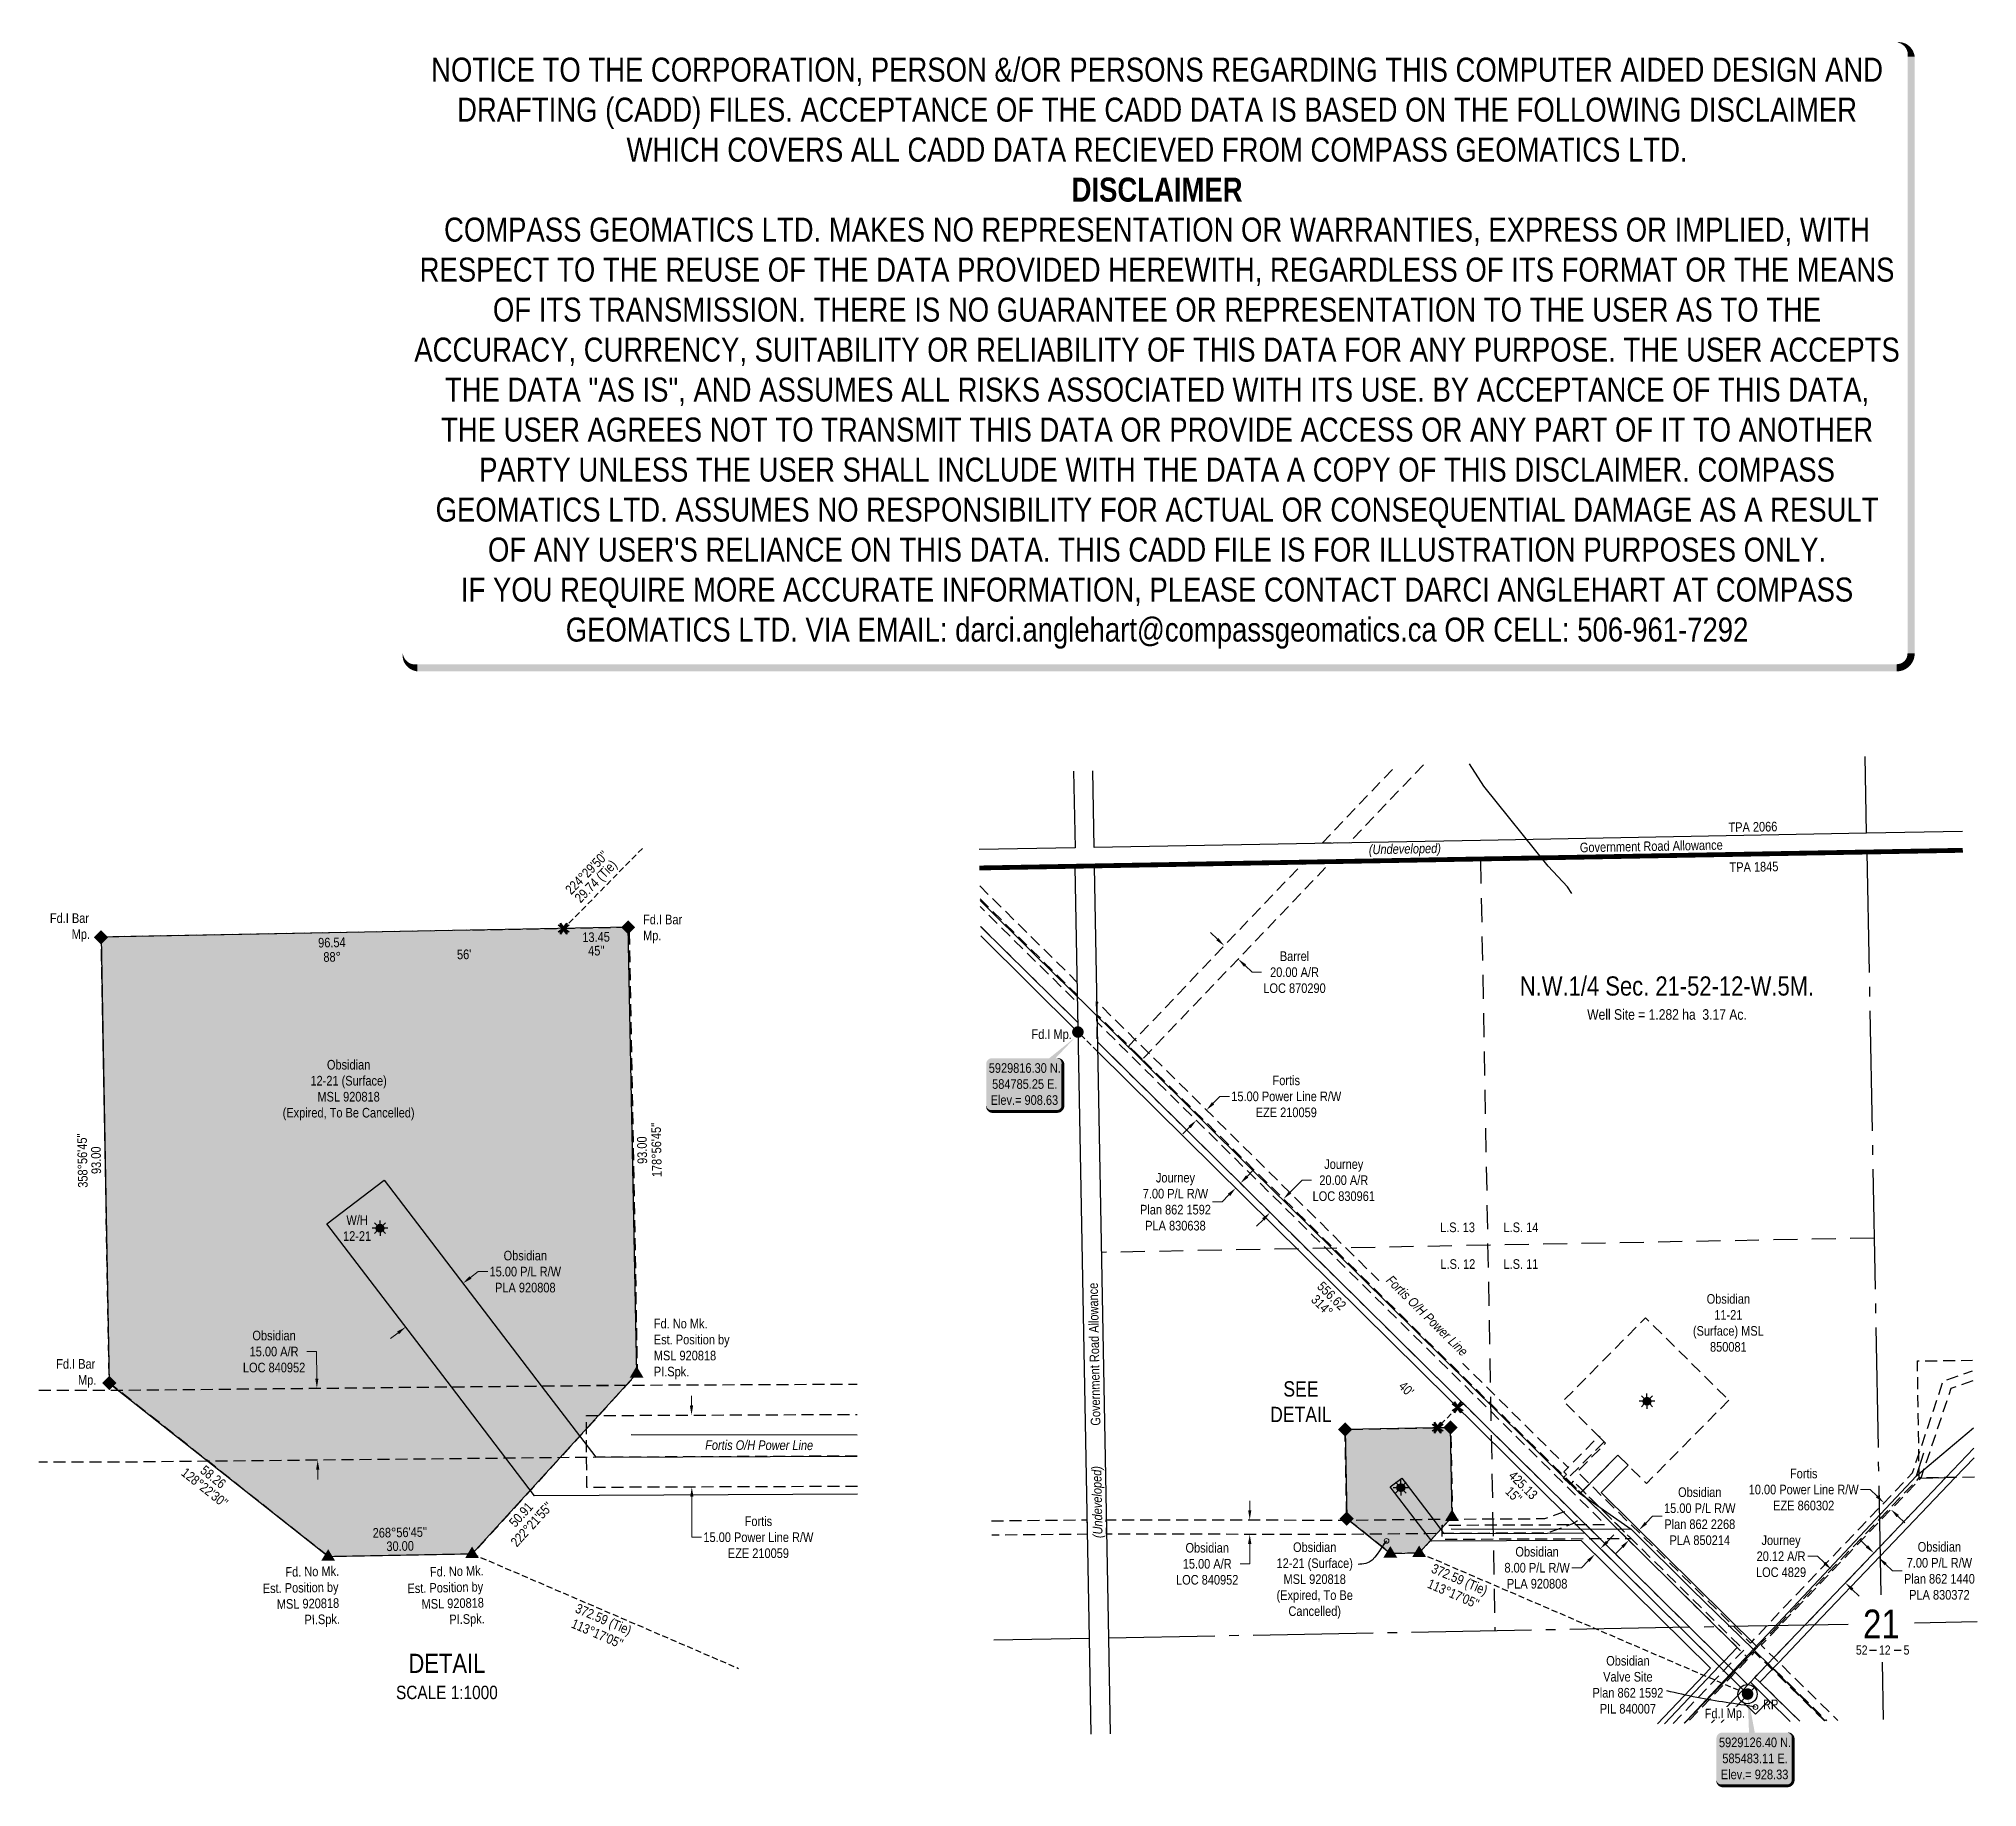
# Model space of a CAD drawing. Extents: x 583702 to 585722, y 5929029 to 5930851.
import ezdxf
from ezdxf.enums import TextEntityAlignment as Align

# ---------------------------------------------------------------- set-up
doc = ezdxf.new("R2010")
doc.units = 0
doc.header["$LTSCALE"] = 5
doc.header["$PDSIZE"] = 0.5
for name, pattern in [('CENTERLINEX3', [5, 2.5, -1, 0.5, -1]), ('foc-ACCESSROAD', [3.75, 2.5, -1.25]), ('foc-FLOWLINE', [3.75, 2.5, -1.25]), ('foc-LSD', [8, 5, -3]), ('foc-QUARTERLINE', [33, 25, -3, 2, -3]), ('foc-TIELINE', [1.875, 1.25, -0.625]), ('foc-TRAV', [1.875, 1.25, -0.625])]:
    doc.linetypes.add(name, pattern=pattern)
doc.layers.get('Defpoints').update_dxf_attribs({"color": 9})
for name, color, linetype in [('10', 1, 'Continuous'), ('35', 37, 'Continuous'), ('9', 3, 'Continuous'), ('AS-POWER', 104, 'foc-POWER'), ('AS-POWER-T', 104, 'Continuous'), ('C-AR', 13, 'foc-ACCESSROAD'), ('C-RW', 13, 'Continuous'), ('C-SYMBOL', 7, 'Continuous'), ('C-WS', 13, 'foc-ACCESSROAD'), ('C-WS-S', 8, 'Continuous'), ('CG-SIGNATURES', 7, 'Continuous'), ('DETAIL-T', 7, 'Continuous'), ('F-AR', 190, 'foc-ACCESSROAD'), ('F-EZE', 190, 'foc-FLOWLINE'), ('F-RW', 190, 'Continuous'), ('L-AREAREQUIRED', 7, 'Continuous'), ('L-BD', 7, 'Continuous'), ('L-MON', 1, 'Continuous'), ('L-ROAD-T', 7, 'Continuous'), ('L-SEC', 7, 'Continuous'), ('L-SECLBL', 7, 'Continuous'), ('L-SECQ', 8, 'foc-QUARTERLINE'), ('L-SECTION-LSD', 7, 'foc-LSD'), ('L-TIE', 7, 'foc-TIELINE'), ('P-PROPOSED', 10, 'Continuous'), ('P-PROPOSED-H', 21, 'Continuous'), ('P-TRAV', 4, 'foc-TRAV'), ('T-CREEK', 160, 'Continuous')]:
    doc.layers.add(name, color=color, linetype=linetype)
doc.layers.add('AS-TRAPPER BOUNDARY', color=7, linetype='CENTERLINEX3', true_color=0xb85c00, transparency=0.6)
doc.layers.add('AS-TRAPPER-T', color=7, linetype='Continuous', true_color=0xc26100)
for name, color, linetype, lineweight in [('C-AR-T', 13, 'Continuous', 9), ('C-RW-T', 13, 'Continuous', 9), ('C-WS-T', 13, 'Continuous', 9), ('F-AR-T', 190, 'Continuous', 9), ('F-EZE-T', 190, 'Continuous', 9), ('F-RW-T', 190, 'Continuous', 9), ('T-TEXT', 48, 'Continuous', 18)]:
    doc.layers.add(name, color=color, linetype=linetype, lineweight=lineweight)
doc.layers.add('DISCLAIMER', color=7, linetype='Continuous', plot=False)
doc.styles.add('100L', font='ARIALN.TTF', dxfattribs={"height": 11})
doc.styles.add('175L', font='ARIALN.TTF', dxfattribs={"height": 20})
doc.styles.add('80', font='ARIALN.TTF', dxfattribs={"height": 10})
doc.styles.add('80CG', font='ARIALN.TTF', dxfattribs={"height": 10})
doc.styles.add('80L', font='ARIALN.TTF', dxfattribs={"height": 10})
doc.styles.add('80LS', font='ARIALNI.TTF', dxfattribs={"height": 10})
doc.styles.add('foc-LtypeFont', font='ARIALN.TTF', dxfattribs={"height": 7.35})
doc.styles.add('SIMPLEX', font='ARIALN.TTF')
doc.linetypes.add('foc-POWER', pattern='A,6,-1,["P",foc-LtypeFont,S=0.2,R=0,X=-0.625,Y=-0.75],-1.24,4', length=12.24)
doc.linetypes.add('foc-TOPO-flowdirection-NOLINE', pattern='A,0,[">",foc-LtypeFont,S=0.3,R=0,X=0,Y=-0.945],-20,[">",foc-LtypeFont,S=0.3,R=0,X=0,Y=-0.945],0', length=20)
doc.dimstyles.new('Compass 5 000', dxfattribs={"dimscale": 5, "dimtxt": 9, "dimasz": 2, "dimexe": 0.2, "dimexo": 0.0625, "dimgap": 0.5, "dimtad": 0, "dimtih": 1, "dimtoh": 1, "dimzin": 0, "dimdsep": 46, "dimtxsty": '80CG', "dimcen": 0.1, "dimse1": 1, "dimse2": 1, "dimclrd": 256, "dimclrt": 256, "dimaunit": 1, "dimadec": 4, "dimazin": 0, "dimtfac": 0.06, "dimtofl": 0, "dimtmove": 0, "dimatfit": 1, "dimfxl": 0.2, "dimtolj": 1, "dimtzin": 0, "dimlwd": -1, "dimarcsym": 0})

msp = doc.modelspace()

# ---------------------------------------------------------------- texts
at = {"layer": 'AS-TRAPPER-T', "style": '80L'}
for s, p in [('TPA 2066', (585463.309, 5930024.598)), ('TPA 1845', (585464.417, 5929982.977))]:
    msp.add_text(s, height=9.9896, rotation=1.030034, dxfattribs=at).set_placement(p)
at = {"layer": 'C-RW-T', "attachment_point": 5, "style": '80CG'}
for s, insert, char_height, width in [('\\A1;W/H\\P12-21', (584034.101, 5929612.04), 9.9955, 27.26358), ('\\A1;Obsidian \\P11-21 (Surface) MSL 850081', (585463.077, 5929513.15), 9.99545, 78.95901)]:
    msp.add_mtext(s, dxfattribs=dict(at, insert=insert, char_height=char_height, width=width))
at = {"layer": 'C-SYMBOL', "color": 3, "style": '175L'}
msp.add_text('N.W.1/4 Sec. 21-52-12-W.5M.', height=19.9909, dxfattribs=at).set_placement((585399.124, 5929848.285), align=Align.BOTTOM_CENTER)
at = {"layer": 'C-WS-T', "char_height": 9.99545, "attachment_point": 5, "style": '80CG'}
for s, insert, width in [('\\A1;Obsidian \\P12-21 (Surface)\\PMSL 920818\\P(Expired, To Be Cancelled)', (584025.265, 5929755.734), 136.87262), ('\\A1;Obsidian \\P12-21 (Surface)\\PMSL 920818\\P(Expired, To Be\\PCancelled)', (585032.023, 5929244.662), 79.15674), ('\\A1;Obsidian \\PValve Site\\PPlan 862 1592\\PPIL 840007', (585358.399, 5929136.044), 73.35447)]:
    msp.add_mtext(s, dxfattribs=dict(at, insert=insert, width=width))
at = {"layer": 'DETAIL-T', "color": 3, "attachment_point": 5, "style": '80CG'}
for s, insert, char_height, width in [('SEE\\PDETAIL', (585017.659, 5929431.113), 15.9928, 63.60732), ('DETAIL\\P{\\H0.7x;SCALE 1:1000}', (584127.688, 5929144.669), 19.99095, 105.45784)]:
    msp.add_mtext(s, dxfattribs=dict(at, insert=insert, char_height=char_height, width=width))
at = {"layer": 'L-AREAREQUIRED', "color": 5, "style": '100L'}
msp.add_text('Well Site = 1.282 ha  3.17 Ac.', height=10.995, dxfattribs=at).set_placement((585399.124, 5929825.795), align=Align.BOTTOM_CENTER)
at = {"layer": 'L-BD', "style": '80L'}
for s, height, rotation, p in [("224°29'50''", 9.99547, 45.5026, (584273.487, 5929982.573)), ('29.74 (Tie)', 9.99547, 45.5026, (584283.646, 5929972.59)), ('96.54', 9.9955, 1.072547, (584007.842, 5929909.638)), ("56'", 9.9955, 1.072547, (584145.693, 5929897.223)), ('13.45', 9.9955, 1.072547, (584283.157, 5929915.292)), ("45''", 9.9955, 1.072547, (584283.423, 5929901.051)), ('88°', 9.9955, 1.072547, (584008.122, 5929894.648)), ("178°56'45''", 9.99547, 91.106032, (584346.061, 5929693.468)), ("358°56'45''", 9.99547, 91.0679, (583747.834, 5929682.406)), ('93.00', 9.9955, 91.106032, (584331.07, 5929693.179)), ('93.00', 9.9955, 91.0679, (583762.075, 5929682.671)), ('314°', 9.9955, 315.328725, (585039.777, 5929531.291)), ('556.62', 9.9955, 315.328725, (585049.791, 5929541.42)), ("40'", 9.9955, 315.328725, (585127.508, 5929444.562)), ("128°22'30''", 9.99547, 321.625016, (583875.302, 5929341.57)), ('58.26', 9.9955, 321.625016, (583884.144, 5929352.736)), ('425.13', 9.9955, 315.328725, (585249.321, 5929344.167)), ("15''", 9.9955, 315.328725, (585239.307, 5929334.038)), ('50.91', 9.9955, 47.635302, (584204.938, 5929313.456)), ("222°21'55''", 9.99547, 47.635302, (584216.016, 5929303.353)), ("268°56'45''", 9.99547, 1.0546, (584078.707, 5929294.911)), ('30.00', 9.9955, 1.0546, (584078.97, 5929280.67)), ('372.59 (Tie)', 9.99547, 336.714712, (585182.506, 5929244.783)), ("113°17'05''", 9.99547, 336.714712, (585176.579, 5929231.011)), ('372.59 (Tie)', 9.99547, 336.714712, (584290.38, 5929203.215)), ("113°17'05''", 9.99547, 336.714712, (584284.453, 5929189.444))]:
    msp.add_text(s, height=height, rotation=rotation, dxfattribs=at).set_placement(p, align=Align.MIDDLE)
at = {"layer": 'L-MON', "char_height": 10, "attachment_point": 1, "style": '80L'}
for s, width, insert in [('\\pi1.0618;Fd.I Bar\\P\\pi23.74256;Mp.', 41.00723, (583712.932, 5929939.992)), ('Fd.I Bar\\PMp.', 41.00723, (584332.111, 5929938.547)), ('\\pi1.0618;Fd.I Mp.', 41.14366, (584735.835, 5929819.047)), ('Fd. No Mk.\\PEst. Position by\\PMSL 920818\\PPI.Spk.', 78.96767, (584343.332, 5929517.504)), ('\\pi1.0618;Fd.I Bar\\P\\pi23.74256;Mp.', 41.00723, (583719.511, 5929475.454))]:
    msp.add_mtext_dynamic_manual_height_columns(s, width=width, gutter_width=50, heights=[0], dxfattribs=dict(at, insert=insert))
for insert, rotation in [((583934.389, 5929258.171), 1.054615), ((584085.023, 5929258.149), 1.360039)]:
    msp.add_mtext_dynamic_manual_height_columns('\\pi24.88854;Fd. No Mk.\\P\\pi1.00723;Est. Position by\\P\\pi15.37285;MSL 920818\\P\\pi43.89263;PI.Spk.', width=78.96767, gutter_width=50, heights=[0], dxfattribs=dict(at, insert=insert, rotation=rotation))
at = {"layer": 'L-ROAD-T', "style": '80L'}
for rotation, p in [(1.063467, (585382.768, 5930009.973)), (91.060156, (584802.382, 5929480.588))]:
    msp.add_text('Government Road Allowance', height=9.99545, rotation=rotation, dxfattribs=at).set_placement(p, align=Align.MIDDLE_CENTER)
at = {"layer": 'T-TEXT', "style": '80LS'}
for rotation, p in [(1.063467, (585125.99, 5930007.207)), (91.060156, (584805.234, 5929326.497))]:
    msp.add_text('(Undeveloped)', height=9.99545, rotation=rotation, dxfattribs=at).set_placement(p, align=Align.MIDDLE_CENTER)

# ---------------------------------------------------------------- blocks, each defined once
blk = doc.blocks.new('L-SECLBL')
at = {"layer": '9', "color": 7}
for p, q in [((-5.1, -27.8), (-12.3, -27.8)), ((20.7, -27.8), (13.5, -27.8))]:
    blk.add_line(p, q, dxfattribs=at)
at = {"layer": '10', "color": 2, "style": 'SIMPLEX'}
blk.add_attdef('SEC', text='', height=30, dxfattribs=at).set_placement((0, 0), align=Align.MIDDLE)
at = {"layer": '10', "color": 5, "style": '80L'}
blk.add_attdef('TWP', text='', height=9.5, dxfattribs=at).set_placement((-14.4, -27.4), align=Align.MIDDLE_RIGHT)
blk.add_attdef('RGE', text='', height=9.5, dxfattribs=at).set_placement((3.6, -27.4), align=Align.MIDDLE_CENTER)
blk.add_attdef('MER', text='', height=9.5, dxfattribs=at).set_placement((23.2, -27.4), align=Align.MIDDLE_LEFT)
blk = doc.blocks.new('*D39')
at = {"layer": 'Defpoints', "color": 0, "transparency": 16777216}
for p in [(584949.7, 5929653.7), (585005.4, 5929598.7), (585010.3, 5929603.7)]:
    blk.add_point(p, dxfattribs=at)
at = {"layer": 'F-RW-T', "transparency": 16777216}
for p, q in [((584961.6, 5929665.8), (584968.7, 5929672.9)), ((584935.6, 5929639.5), (584925.6, 5929639.5)), ((584942.7, 5929646.6), (584935.6, 5929639.5))]:
    blk.add_line(p, q, dxfattribs=at)
for points in [[(584960.4, 5929667), (584962.8, 5929664.6), (584954.6, 5929658.7)], [(584941.5, 5929647.8), (584943.9, 5929645.4), (584949.7, 5929653.7)]]:
    blk.add_solid(points, dxfattribs=at)
at = {"layer": 'F-RW-T', "transparency": 16777216, "insert": (584886.9, 5929639.5), "char_height": 10, "attachment_point": 5, "style": '80CG'}
blk.add_mtext('\\A1;Journey\\P7.00 P/L R/W\\PPlan 862 1592\\PPLA 830638', dxfattribs=at)
blk = doc.blocks.new('*D40')
at = {"layer": 'C-RW-T', "transparency": 16777216}
for p, q in [((585377.2, 5929304.6), (585384.2, 5929311.7)), ((585384.2, 5929311.7), (585394.2, 5929311.7)), ((585352.6, 5929279.7), (585345.5, 5929272.6))]:
    blk.add_line(p, q, dxfattribs=at)
for points in [[(585376, 5929305.8), (585378.4, 5929303.5), (585370.1, 5929297.5)], [(585351.4, 5929280.9), (585353.8, 5929278.6), (585359.6, 5929286.8)]]:
    blk.add_solid(points, dxfattribs=at)
at = {"layer": 'Defpoints', "color": 0, "transparency": 16777216}
for p in [(585370.1, 5929297.5), (585389.7, 5929257.1), (585400.3, 5929267.8)]:
    blk.add_point(p, dxfattribs=at)
at = {"layer": 'C-RW-T', "transparency": 16777216, "insert": (585433.3, 5929311.7), "char_height": 10, "attachment_point": 5, "style": '80CG'}
blk.add_mtext('\\A1;Obsidian \\P15.00 P/L R/W\\PPlan 862 2268\\PPLA 850214', dxfattribs=at)
blk = doc.blocks.new('*D41')
at = {"layer": 'C-RW-T', "transparency": 16777216}
for p, q in [((585607.5, 5929280.3), (585600.3, 5929287.2)), ((585627, 5929261.7), (585634.2, 5929254.8)), ((585634.2, 5929254.8), (585644.2, 5929254.8))]:
    blk.add_line(p, q, dxfattribs=at)
for points in [[(585608.6, 5929281.5), (585606.3, 5929279.1), (585614.7, 5929273.4)], [(585628.2, 5929262.9), (585625.9, 5929260.5), (585619.8, 5929268.6)]]:
    blk.add_solid(points, dxfattribs=at)
at = {"layer": 'Defpoints', "color": 0, "transparency": 16777216}
for p in [(585638.7, 5929298.5), (585643.7, 5929293.6), (585619.8, 5929268.6)]:
    blk.add_point(p, dxfattribs=at)
at = {"layer": 'C-RW-T', "transparency": 16777216, "insert": (585683, 5929254.8), "char_height": 10, "attachment_point": 5, "style": '80CG'}
blk.add_mtext('\\A1;Obsidian \\P7.00 P/L R/W\\PPlan 862 1440\\PPLA 830372', dxfattribs=at)
blk = doc.blocks.new('*D42')
at = {"layer": 'Defpoints', "color": 0, "transparency": 16777216}
for p in [(585625.2, 5929325.7), (585626.7, 5929327.2), (585633.9, 5929320.3)]:
    blk.add_point(p, dxfattribs=at)
at = {"layer": 'F-EZE-T', "transparency": 16777216}
for p, q in [((585610.8, 5929339.5), (585600.8, 5929339.5)), ((585618, 5929332.6), (585610.8, 5929339.5)), ((585639.7, 5929311.9), (585646.9, 5929305))]:
    blk.add_line(p, q, dxfattribs=at)
for points in [[(585619.1, 5929333.8), (585616.8, 5929331.4), (585625.2, 5929325.7)], [(585640.8, 5929313.1), (585638.5, 5929310.7), (585632.5, 5929318.8)]]:
    blk.add_solid(points, dxfattribs=at)
at = {"layer": 'F-EZE-T', "transparency": 16777216, "insert": (585541.6, 5929339.5), "char_height": 10, "attachment_point": 5, "style": '80CG'}
blk.add_mtext('\\A1;Fortis\\P10.00 Power Line R/W\\PEZE 860302', dxfattribs=at)
blk = doc.blocks.new('*D43')
at = {"layer": 'Defpoints', "color": 0, "transparency": 16777216}
for p in [(584908.3, 5929724.7), (584918.8, 5929735.4), (584919.2, 5929735)]:
    blk.add_point(p, dxfattribs=at)
at = {"layer": 'F-EZE-T', "transparency": 16777216}
for p, q in [((584926.2, 5929742.1), (584933.3, 5929749.2)), ((584933.3, 5929749.2), (584943.3, 5929749.2)), ((584901.6, 5929717.2), (584894.6, 5929710.1))]:
    blk.add_line(p, q, dxfattribs=at)
for points in [[(584925, 5929743.3), (584927.4, 5929740.9), (584919.2, 5929735)], [(584900.4, 5929718.4), (584902.8, 5929716.1), (584908.7, 5929724.3)]]:
    blk.add_solid(points, dxfattribs=at)
at = {"layer": 'F-EZE-T', "transparency": 16777216, "insert": (585002.4, 5929749.2), "char_height": 10, "attachment_point": 5, "style": '80CG'}
blk.add_mtext('\\A1;Fortis\\P15.00 Power Line R/W\\PEZE 210059', dxfattribs=at)
blk = doc.blocks.new('*D44')
at = {"layer": 'C-AR-T', "transparency": 16777216}
for p, q in [((584964.3, 5929317.9), (584964.3, 5929327.9)), ((584964.3, 5929282.9), (584964.3, 5929262.1)), ((584964.3, 5929262.1), (584954.3, 5929262.1))]:
    blk.add_line(p, q, dxfattribs=at)
for points in [[(584962.7, 5929317.9), (584966, 5929317.9), (584964.3, 5929307.9)], [(584962.6, 5929282.9), (584966, 5929282.9), (584964.3, 5929292.9)]]:
    blk.add_solid(points, dxfattribs=at)
at = {"layer": 'Defpoints', "color": 0, "transparency": 16777216}
for p in [(584983.7, 5929307.8), (584964.3, 5929292.9), (584983.7, 5929292.8)]:
    blk.add_point(p, dxfattribs=at)
at = {"layer": 'C-AR-T', "transparency": 16777216, "insert": (584920, 5929262.1), "char_height": 10, "attachment_point": 5, "style": '80CG'}
blk.add_mtext('\\A1;Obsidian\\P15.00 A/R\\PLOC 840952', dxfattribs=at)
blk = doc.blocks.new('*D45')
at = {"layer": 'C-RW-T', "transparency": 16777216}
for p, q in [((585336.8, 5929285.1), (585343.8, 5929292.2)), ((585310.1, 5929258), (585300.1, 5929258)), ((585317.1, 5929265.1), (585310.1, 5929258))]:
    blk.add_line(p, q, dxfattribs=at)
for points in [[(585335.6, 5929286.2), (585338, 5929283.9), (585329.8, 5929278)], [(585316, 5929266.3), (585318.3, 5929264), (585324.2, 5929272.3)]]:
    blk.add_solid(points, dxfattribs=at)
at = {"layer": 'Defpoints', "color": 0, "transparency": 16777216}
for p in [(585324.2, 5929272.3), (585352.3, 5929255.7), (585346.7, 5929250)]:
    blk.add_point(p, dxfattribs=at)
at = {"layer": 'C-RW-T', "transparency": 16777216, "insert": (585263.8, 5929258), "char_height": 10, "attachment_point": 5, "style": '80CG'}
blk.add_mtext('\\A1;Obsidian \\P8.00 P/L R/W\\PPLA 920808', dxfattribs=at)
blk = doc.blocks.new('*D46')
at = {"layer": 'Defpoints', "color": 0, "transparency": 16777216}
for p in [(584961.3, 5929680.2), (584947.3, 5929666), (584999.5, 5929642.4)]:
    blk.add_point(p, dxfattribs=at)
at = {"layer": 'F-AR-T', "transparency": 16777216}
for p, q in [((585006.6, 5929649.5), (585018.8, 5929661.9)), ((585018.8, 5929661.9), (585028.8, 5929661.9)), ((584978.5, 5929621.1), (584971.4, 5929613.9))]:
    blk.add_line(p, q, dxfattribs=at)
for points in [[(585005.4, 5929650.7), (585007.8, 5929648.3), (584999.5, 5929642.4)], [(584977.3, 5929622.2), (584979.7, 5929619.9), (584985.5, 5929628.2)]]:
    blk.add_solid(points, dxfattribs=at)
at = {"layer": 'F-AR-T', "transparency": 16777216, "insert": (585062.3, 5929661.9), "char_height": 10, "attachment_point": 5, "style": '80CG'}
blk.add_mtext('\\A1;Journey\\P20.00 A/R\\PLOC 830961', dxfattribs=at)
blk = doc.blocks.new('*D47')
at = {"layer": 'Defpoints', "color": 0, "transparency": 16777216}
for p in [(584942.2, 5929910.8), (584952.3, 5929892.4), (584956.6, 5929897)]:
    blk.add_point(p, dxfattribs=at)
at = {"layer": 'F-AR-T', "transparency": 16777216}
for p, q in [((584930.6, 5929913.1), (584923.3, 5929920)), ((584959.5, 5929885.5), (584966.7, 5929878.6)), ((584966.7, 5929878.6), (584976.7, 5929878.6))]:
    blk.add_line(p, q, dxfattribs=at)
for points in [[(584931.7, 5929914.3), (584929.4, 5929911.9), (584937.8, 5929906.2)], [(584960.6, 5929886.7), (584958.3, 5929884.3), (584952.3, 5929892.4)]]:
    blk.add_solid(points, dxfattribs=at)
at = {"layer": 'F-AR-T', "transparency": 16777216, "insert": (585011, 5929878.6), "char_height": 10, "attachment_point": 5, "style": '80CG'}
blk.add_mtext('\\A1;Barrel\\P20.00 A/R\\PLOC 870290', dxfattribs=at)
blk = doc.blocks.new('GAS')
h = blk.add_hatch(color=255)
h.dxf.hatch_style = 1
edge = h.paths.add_edge_path()
edge.add_arc((0, 0), 0.9, 0, 360)
for p, q in [((-0.81, 0), (-1.62, 0)), ((-0.57, 0.57), (-1.14, 1.14)), ((0, 0.81), (0, 1.62)), ((0.57, 0.57), (1.14, 1.14)), ((1.62, 0), (0.81, 0)), ((-0.57, -0.57), (-1.14, -1.14)), ((0, -0.81), (0, -1.62)), ((1.14, -1.14), (0.57, -0.57))]:
    blk.add_line(p, q)
blk.add_circle((0, 0), 0.8)
blk = doc.blocks.new('*D48')
at = {"layer": 'Defpoints', "color": 0, "transparency": 16777216}
for p in [(585570.5, 5929256.2), (585573, 5929258.9), (585587.5, 5929245)]:
    blk.add_point(p, dxfattribs=at)
at = {"layer": 'F-AR-T', "transparency": 16777216}
for p, q in [((585556, 5929270), (585546, 5929270)), ((585563.2, 5929263.1), (585556, 5929270)), ((585592.2, 5929235.4), (585599.5, 5929228.5))]:
    blk.add_line(p, q, dxfattribs=at)
for points in [[(585564.4, 5929264.3), (585562.1, 5929261.9), (585570.5, 5929256.2)], [(585593.4, 5929236.6), (585591.1, 5929234.2), (585585, 5929242.3)]]:
    blk.add_solid(points, dxfattribs=at)
at = {"layer": 'F-AR-T', "transparency": 16777216, "insert": (585518, 5929270), "char_height": 10, "attachment_point": 5, "style": '80CG'}
blk.add_mtext('\\A1;Journey\\P20.12 A/R\\PLOC 4829', dxfattribs=at)
blk = doc.blocks.new('fdia')
at = {"color": 255, "const_width": 1}
blk.add_lwpolyline([(-0.5, 0, 1), (0.5, 0, 1)], format="xyb", close=True, dxfattribs=at)
blk = doc.blocks.new('Fdiaa')
blk.add_blockref('fdia', (0, 0))
blk = doc.blocks.new('fdib')
at = {"color": 1, "const_width": 1.6}
blk.add_lwpolyline([(-0.4, 0, 1), (0.4, 0, 1)], format="xyb", close=True, dxfattribs=at)
at = {"color": 1}
blk.add_circle((0, 0), 0.8, dxfattribs=at)
blk = doc.blocks.new('Fdibb')
blk.add_blockref('fdib', (0, 0))
blk = doc.blocks.new('fdicc')
for name in ['Fdibb', 'Fdiaa']:
    blk.add_blockref(name, (0, 0))
blk = doc.blocks.new('FDI')
blk.add_blockref('fdicc', (0, 0))
blk = doc.blocks.new('TRIA')
blk.add_hatch(color=255).paths.add_polyline_path([(-0.04, 1.52), (-1.47, -0.87), (1.39, -0.87)])
blk = doc.blocks.new('TRIAA')
blk.add_blockref('TRIA', (0, 0))
blk = doc.blocks.new('TRIB')
at = {"color": 1}
blk.add_lwpolyline([(-1.12, -0.67), (-0.04, 1.13), (1.04, -0.67)], close=True, dxfattribs=at)
blk = doc.blocks.new('TRIBB')
blk.add_blockref('TRIB', (0, 0))
blk = doc.blocks.new('TRICC')
for name in ['TRIAA', 'TRIBB']:
    blk.add_blockref(name, (0, 0))
blk = doc.blocks.new('plspike')
blk.add_blockref('TRICC', (0, 0))
blk = doc.blocks.new('TEMP')
h = blk.add_hatch(color=255)
h.dxf.hatch_style = 1
h.paths.add_polyline_path([(0, 0.25), (-0.67, 1.15), (-0.67, 0.67), (-1.15, 0.67), (-0.25, 0), (-1.15, -0.67), (-0.67, -0.67), (-0.67, -1.15), (0, -0.25), (0.67, -1.15), (0.67, -0.67), (1.15, -0.67), (0.25, 0), (1.15, 0.67), (0.67, 0.67), (0.67, 1.15)])
h.paths.add_polyline_path([(0.57, 0.85), (0.57, 0.57), (0.85, 0.57), (0.08, 0), (0.85, -0.57), (0.57, -0.57), (0.57, -0.85), (0, -0.08), (-0.57, -0.85), (-0.57, -0.57), (-0.85, -0.57), (-0.08, 0), (-0.85, 0.57), (-0.57, 0.57), (-0.57, 0.85), (0, 0.08)], flags=16)
h = blk.add_hatch(color=1)
h.dxf.hatch_style = 1
h.paths.add_polyline_path([(0, 0.08), (-0.57, 0.85), (-0.57, 0.57), (-0.85, 0.57), (-0.08, 0), (-0.85, -0.57), (-0.57, -0.57), (-0.57, -0.85), (0, -0.08), (0.57, -0.85), (0.57, -0.57), (0.85, -0.57), (0.08, 0), (0.85, 0.57), (0.57, 0.57), (0.57, 0.85)])
at = {"color": 1}
for p, q in [((-0.08, 0), (0.08, 0)), ((0, 0.08), (0, -0.08))]:
    blk.add_line(p, q, dxfattribs=at)
at = {"color": 255, "flags": 128}
blk.add_lwpolyline([(-0.25, 0), (-1.15, 0.67), (-0.67, 0.67), (-0.67, 1.15), (0, 0.25), (0.67, 1.15), (0.67, 0.67), (1.15, 0.67), (0.25, 0), (1.15, -0.67), (0.67, -0.67), (0.67, -1.15), (0, -0.25), (-0.67, -1.15), (-0.67, -0.67), (-1.15, -0.67)], close=True, dxfattribs=at)
at = {"color": 1, "flags": 128}
blk.add_lwpolyline([(-0.08, 0), (-0.85, 0.57), (-0.57, 0.57), (-0.57, 0.85), (0, 0.08), (0.57, 0.85), (0.57, 0.57), (0.85, 0.57), (0.08, 0), (0.85, -0.57), (0.57, -0.57), (0.57, -0.85), (0, -0.08), (-0.57, -0.85), (-0.57, -0.57), (-0.85, -0.57)], close=True, dxfattribs=at)
blk = doc.blocks.new('*D49')
at = {"layer": 'Defpoints', "color": 0, "transparency": 16777216}
for p in [(584454.1, 5929417.4), (584382.9, 5929342.1), (584454.4, 5929342.4)]:
    blk.add_point(p, dxfattribs=at)
at = {"layer": 'F-EZE-T', "transparency": 16777216}
for p, q in [((584382.6, 5929427.1), (584382.6, 5929437.1)), ((584383, 5929332.1), (584383.1, 5929289.8)), ((584383.1, 5929289.8), (584393.1, 5929289.8))]:
    blk.add_line(p, q, dxfattribs=at)
for points in [[(584384.3, 5929427.2), (584380.9, 5929427.1), (584382.6, 5929417.1)], [(584384.6, 5929332.1), (584381.3, 5929332.1), (584382.9, 5929342.1)]]:
    blk.add_solid(points, dxfattribs=at)
at = {"layer": 'F-EZE-T', "transparency": 16777216, "insert": (584452.3, 5929289.8), "char_height": 10, "attachment_point": 5, "style": '80CG'}
blk.add_mtext('\\A1;Fortis\\P15.00 Power Line R/W\\PEZE 210059', dxfattribs=at)
blk = doc.blocks.new('*D50')
at = {"layer": 'C-RW-T', "transparency": 16777216}
for p, q in [((584152.3, 5929560.5), (584160.3, 5929566.6)), ((584160.3, 5929566.6), (584170.3, 5929566.6)), ((584076.8, 5929502.9), (584068.8, 5929496.8))]:
    blk.add_line(p, q, dxfattribs=at)
for points in [[(584151.3, 5929561.9), (584153.3, 5929559.2), (584144.4, 5929554.5)], [(584075.8, 5929504.2), (584077.8, 5929501.5), (584084.7, 5929508.9)]]:
    blk.add_solid(points, dxfattribs=at)
at = {"layer": 'Defpoints', "color": 0, "transparency": 16777216}
for p in [(584144.4, 5929554.5), (584160.8, 5929533), (584101.1, 5929487.5)]:
    blk.add_point(p, dxfattribs=at)
at = {"layer": 'C-RW-T', "transparency": 16777216, "insert": (584209.4, 5929566.6), "char_height": 10, "attachment_point": 5, "style": '80CG'}
blk.add_mtext('\\A1;Obsidian \\P15.00 P/L R/W\\PPLA 920808', dxfattribs=at)
blk = doc.blocks.new('*D51')
at = {"layer": 'C-AR-T', "transparency": 16777216}
for p, q in [((583991.9, 5929483.3), (583981.9, 5929483.3)), ((583992.1, 5929455.2), (583991.9, 5929483.3)), ((583993.1, 5929360.1), (583993.2, 5929350.1))]:
    blk.add_line(p, q, dxfattribs=at)
for points in [[(583993.8, 5929455.2), (583990.5, 5929455.2), (583992.2, 5929445.2)], [(583994.8, 5929360.2), (583991.4, 5929360.1), (583993, 5929370.1)]]:
    blk.add_solid(points, dxfattribs=at)
at = {"layer": 'Defpoints', "color": 0, "transparency": 16777216}
for p in [(583976, 5929445), (583992.2, 5929445.2), (583976.8, 5929370)]:
    blk.add_point(p, dxfattribs=at)
at = {"layer": 'C-AR-T', "transparency": 16777216, "insert": (583947.6, 5929483.3), "char_height": 10, "attachment_point": 5, "style": '80CG'}
blk.add_mtext('\\A1;Obsidian\\P15.00 A/R\\PLOC 840952', dxfattribs=at)
blk = doc.blocks.new('RP')
at = {"layer": '35', "color": 3}
blk.add_circle((0, 0), 10, dxfattribs=at)
at = {"layer": '35', "color": 3, "style": '80'}
blk.add_attdef('RP_001', (-32.4, 5.8), '', height=10, dxfattribs=at)
blk = doc.blocks.new('SMONA')
blk.add_hatch(color=255).paths.add_polyline_path([(0, -1.49), (1.49, 0), (0, 1.49), (-1.49, 0)])
blk = doc.blocks.new('SMONAA')
blk.add_blockref('SMONA', (0, 0))
blk = doc.blocks.new('SMONB')
at = {"color": 1}
blk.add_solid([(0, 1.2), (1.2, 0), (-1.2, 0), (0, -1.2)], dxfattribs=at)
blk = doc.blocks.new('SMONBB')
blk.add_blockref('SMONB', (0, 0))
blk = doc.blocks.new('SMONCC')
for name in ['SMONAA', 'SMONBB']:
    blk.add_blockref(name, (0, 0))
blk = doc.blocks.new('FDIBAR')
blk.add_blockref('SMONCC', (0, 0))
blk = doc.blocks.new('Disclaimer_Legal')
at = {"layer": 'DISCLAIMER', "color": 254, "flags": 128}
blk.add_lwpolyline([(-3613, -1105, 37.5, 37.5, 0), (4096, -1105, 37.5, 37.5, 0.414214), (4171, -1030, 37.5, 37.5, 0), (4171, 2079, 37.5, 0, 0.414214), (4096, 2154, 0, 0, 0), (-3613, 2154, 0, 0, 0.414214), (-3688, 2079, 0, 0, 0), (-3688, -1030, 0, 37.5, 0.414214)], format="xyseb", close=True, dxfattribs=at)
at = {"layer": 'DISCLAIMER', "color": 254, "insert": (242, 534), "char_height": 125, "width": 7717.57, "attachment_point": 5, "style": '80'}
blk.add_mtext('NOTICE TO THE CORPORATION, PERSON &/OR PERSONS REGARDING THIS COMPUTER AIDED DESIGN AND DRAFTING (CADD) FILES. ACCEPTANCE OF THE CADD DATA IS BASED ON THE FOLLOWING DISCLAIMER WHICH COVERS ALL CADD DATA RECIEVED FROM COMPASS GEOMATICS LTD.\\P{\\fArial Narrow|b1|i0|c0|p34;DISCLAIMER}\\PCOMPASS GEOMATICS LTD. MAKES NO REPRESENTATION OR WARRANTIES, EXPRESS OR IMPLIED, WITH RESPECT TO THE REUSE OF THE DATA PROVIDED HEREWITH, REGARDLESS OF ITS FORMAT OR THE MEANS OF ITS TRANSMISSION. THERE IS NO GUARANTEE OR REPRESENTATION TO THE USER AS TO THE ACCURACY, CURRENCY, SUITABILITY OR RELIABILITY OF THIS DATA FOR ANY PURPOSE. THE USER ACCEPTS THE DATA "AS IS", AND ASSUMES ALL RISKS ASSOCIATED WITH ITS USE. BY ACCEPTANCE OF THIS DATA, THE USER AGREES NOT TO TRANSMIT THIS DATA OR PROVIDE ACCESS OR ANY PART OF IT TO ANOTHER PARTY UNLESS THE USER SHALL INCLUDE WITH THE DATA A COPY OF THIS DISCLAIMER. COMPASS GEOMATICS LTD. ASSUMES NO RESPONSIBILITY FOR ACTUAL OR CONSEQUENTIAL DAMAGE AS A RESULT OF ANY USER\'S RELIANCE ON THIS DATA. THIS CADD FILE IS FOR ILLUSTRATION PURPOSES ONLY.\\PIF YOU REQUIRE MORE ACCURATE INFORMATION, PLEASE CONTACT DARCI ANGLEHART AT COMPASS GEOMATICS LTD. VIA EMAIL: darci.anglehart@compassgeomatics.ca OR CELL: 506-961-7292', dxfattribs=at)
blk = doc.blocks.new('*U54')
h = blk.add_hatch(color=254)
edge = h.paths.add_edge_path()
edge.add_line((-34, -28.5), (34, -28.5))
edge.add_arc((34, -22.5), 6, 270, 360)
edge.add_line((40, -22.5), (40, 21))
edge.add_arc((34, 21), 6, 0, 90)
edge.add_line((34, 27), (-34, 27))
edge.add_arc((-34, 21), 6, 90, 180)
edge.add_line((-40, 21), (-40, -22.5))
edge.add_arc((-34, -22.5), 6, 180, 270)
at = {"color": 1, "flags": 128}
blk.add_lwpolyline([(-7.5, 67.1, 0, 10, 0), (0, 0, 5, 5, 0)], format="xyseb", dxfattribs=at)
blk.add_lwpolyline([(-34, -28.5, 3, 3, 0), (34, -28.5, 3, 3, 0.414214), (40, -22.5, 3, 3, 0), (40, 21, 3, 0, 0.414214), (34, 27, 0, 0, 0), (-34, 27, 0, 0, 0.414214), (-40, 21, 0, 0, 0), (-40, -22.5, 0, 3, 0.414214)], format="xyseb", close=True, dxfattribs=at)
at = {"color": 1, "style": '80'}
blk.add_attdef('ENTER_TEXT_001', (-36, -5), '', height=10, dxfattribs=at)
blk = doc.blocks.new('*U55')
h = blk.add_hatch(color=254)
edge = h.paths.add_edge_path()
edge.add_line((-34, -28.5), (34, -28.5))
edge.add_arc((34, -22.5), 6, 270, 360)
edge.add_line((40, -22.5), (40, 21))
edge.add_arc((34, 21), 6, 0, 90)
edge.add_line((34, 27), (-34, 27))
edge.add_arc((-34, 21), 6, 90, 180)
edge.add_line((-40, 21), (-40, -22.5))
edge.add_arc((-34, -22.5), 6, 180, 270)
at = {"color": 1, "flags": 128}
blk.add_lwpolyline([(52.5, 48.4, 0, 10, 0), (0, 0, 5, 5, 0)], format="xyseb", dxfattribs=at)
blk.add_lwpolyline([(-34, -28.5, 3, 3, 0), (34, -28.5, 3, 3, 0.414214), (40, -22.5, 3, 3, 0), (40, 21, 3, 0, 0.414214), (34, 27, 0, 0, 0), (-34, 27, 0, 0, 0.414214), (-40, 21, 0, 0, 0), (-40, -22.5, 0, 3, 0.414214)], format="xyseb", close=True, dxfattribs=at)
at = {"color": 1, "style": '80'}
blk.add_attdef('ENTER_TEXT_001', (-36, -5), '', height=10, dxfattribs=at)

# ---------------------------------------------------------------- dimensions: what is measured, and where the dimension line sits
at = {"layer": 'C-AR-T'}
for base, p1, p2, angle, picture, middle in [((583992.243, 5929445.182), (583976.77, 5929369.977), (583976, 5929445.015), 90.587933, '*D51', (583947.581, 5929483.341)), ((584964.307, 5929292.854), (584983.683, 5929307.838), (584983.667, 5929292.832), 269.936625, '*D44', (584920.003, 5929262.104))]:
    dim = msp.add_linear_dim(base=base, p1=p1, p2=p2, angle=angle, text='Obsidian\\P15.00 A/R\\PLOC 840952', dimstyle='Compass 5 000', dxfattribs=at)
    dim.commit()
    dim.dimension.update_dxf_attribs({"geometry": picture, "text_midpoint": middle, "dimtype": 161})
at = {"layer": 'C-RW-T'}
for base, p1, p2, angle, text, picture, middle in [((584144.377, 5929554.47), (584101.12, 5929487.484), (584160.754, 5929533.025), 37.367732, 'Obsidian \\P15.00 P/L R/W\\PPLA 920808', '*D50', (584209.358, 5929566.609)), ((585370.14, 5929297.51), (585389.722, 5929257.088), (585400.262, 5929267.758), 45.352717, 'Obsidian \\P15.00 P/L R/W\\PPlan 862 2268\\PPLA 850214', '*D40', (585433.281, 5929311.739)), ((585619.773, 5929268.575), (585638.656, 5929298.461), (585643.714, 5929293.628), 316.3016, 'Obsidian \\P7.00 P/L R/W\\PPlan 862 1440\\PPLA 830372', '*D41', (585682.957, 5929254.758)), ((585324.166, 5929272.263), (585352.291, 5929255.728), (585346.668, 5929250.036), 225.351652, 'Obsidian \\P8.00 P/L R/W\\PPLA 920808', '*D45', (585263.825, 5929258.035))]:
    dim = msp.add_linear_dim(base=base, p1=p1, p2=p2, angle=angle, text=text, dimstyle='Compass 5 000', dxfattribs=at)
    dim.commit()
    dim.dimension.update_dxf_attribs({"geometry": picture, "text_midpoint": middle, "dimtype": 161})
at = {"layer": 'F-AR-T'}
for p1, p2, distance, text, picture, middle in [((584942.171, 5929910.791), (584956.642, 5929896.977), -6.341, 'Barrel\\P20.00 A/R\\PLOC 870290', '*D47', (585011.02, 5929878.58)), ((585587.549, 5929244.978), (585572.996, 5929258.885), 3.683, 'Journey\\P20.12 A/R\\PLOC 4829', '*D48', (585518.048, 5929270.039))]:
    dim = msp.add_aligned_dim(p1=p1, p2=p2, distance=distance, text=text, dimstyle='Compass 5 000', dxfattribs=at)
    dim.commit()
    dim.dimension.update_dxf_attribs({"geometry": picture, "text_midpoint": middle})
dim = msp.add_linear_dim(base=(584999.55, 5929642.4), p1=(584947.25, 5929665.953), p2=(584961.304, 5929680.18), angle=45.350974, text='Journey\\P20.00 A/R\\PLOC 830961', dimstyle='Compass 5 000', dxfattribs=at)
dim.commit()
dim.dimension.update_dxf_attribs({"geometry": '*D46', "text_midpoint": (585062.3, 5929661.875), "dimtype": 161})
at = {"layer": 'F-EZE-T'}
for p1, p2, distance, text, picture, middle in [((584908.296, 5929724.706), (584918.833, 5929735.366), -0.51, 'Fortis\\P15.00 Power Line R/W\\PEZE 210059', '*D43', (585002.396, 5929749.231)), ((585633.94, 5929320.333), (585626.707, 5929327.244), 2.151, 'Fortis\\P10.00 Power Line R/W\\PEZE 860302', '*D42', (585541.621, 5929339.505))]:
    dim = msp.add_aligned_dim(p1=p1, p2=p2, distance=distance, text=text, dimstyle='Compass 5 000', dxfattribs=at)
    dim.commit()
    dim.dimension.update_dxf_attribs({"geometry": picture, "text_midpoint": middle})
dim = msp.add_linear_dim(base=(584382.938, 5929342.124), p1=(584454.092, 5929417.435), p2=(584454.394, 5929342.411), angle=270.230376, text='Fortis\\P15.00 Power Line R/W\\PEZE 210059', dimstyle='Compass 5 000', dxfattribs=at)
dim.commit()
dim.dimension.update_dxf_attribs({"geometry": '*D49', "text_midpoint": (584452.289, 5929289.804), "dimtype": 161})
at = {"layer": 'F-RW-T'}
dim = msp.add_linear_dim(base=(584949.692, 5929653.729), p1=(585010.33, 5929603.663), p2=(585005.415, 5929598.688), angle=225.352184, text='Journey\\P7.00 P/L R/W\\PPlan 862 1592\\PPLA 830638', dimstyle='Compass 5 000', dxfattribs=at)
dim.commit()
dim.dimension.update_dxf_attribs({"geometry": '*D39', "text_midpoint": (584886.934, 5929639.5), "dimtype": 161})

# ---------------------------------------------------------------- hatches: boundary and pattern name
at = {"layer": 'P-PROPOSED-H'}
h = msp.add_hatch(color=256, dxfattribs=at)
h.dxf.hatch_style = 1
h.paths.add_polyline_path([(584154.109, 5929272.556), (584325.564, 5929460.556), (584316.589, 5929925.416), (583767.239, 5929915.131), (583775.899, 5929450.566), (584004.179, 5929269.796)])
h = msp.add_hatch(color=256, dxfattribs=at)
h.dxf.hatch_style = 1
h.paths.add_polyline_path([(585141.02, 5929273.624), (585175.311, 5929311.224), (585173.516, 5929404.196), (585063.646, 5929402.139), (585065.378, 5929309.226), (585111.034, 5929273.072)])

# ---------------------------------------------------------------- linework, layer by layer
at = {"layer": 'AS-POWER'}
for p, q in [((584319.878, 5929397.01), (584555.319, 5929396.503)), ((585174.174, 5929298.515), (585362.042, 5929298.11)), ((585503.812, 5929188.569), (585489.266, 5929173.098)), ((585508.139, 5929154.526), (585488.964, 5929173.353))]:
    msp.add_line(p, q, dxfattribs=at)
for points in [[(584683.278, 5929953.419), (584739.722, 5929897.598), (584797.195, 5929840.864), (584854.592, 5929784.052), (584911.224, 5929728.083), (584967.675, 5929672.095), (585024.448, 5929616.136), (585081.058, 5929560.158), (585137.683, 5929504.202), (585194.315, 5929448.237), (585250.924, 5929392.249), (585307.566, 5929336.274), (585361.775, 5929298.376)], [(585659.135, 5929353.873), (585718.652, 5929403.932)], [(585503.812, 5929188.569), (585659.129, 5929353.761), (585666.909, 5929377.638)], [(585361.775, 5929298.376), (585425.214, 5929235.172), (585488.964, 5929173.353)], [(585417.116, 5929095.923), (585420.301, 5929099.316), (585489.266, 5929173.098)], [(585508.139, 5929154.526), (585563.111, 5929099.317), (585563.818, 5929098.627)]]:
    msp.add_lwpolyline(points, dxfattribs=at)
at = {"layer": 'AS-TRAPPER BOUNDARY', "const_width": 4.998, "flags": 128}
msp.add_lwpolyline([(585707.411, 5930005.687), (584682.652, 5929987.262)], dxfattribs=at)
at = {"layer": 'C-AR', "flags": 128}
for points in [[(583702.465, 5929443.256), (583783.885, 5929443.166), (583794.912, 5929443.157), (584132.326, 5929446.619), (584226.004, 5929447.582), (584282.3, 5929448.159), (584323.913, 5929448.356), (584555.075, 5929449.462)], [(583702.465, 5929443.256), (583783.885, 5929443.166), (583794.912, 5929443.157), (584323.913, 5929448.356), (584555.075, 5929449.462)], [(584555.271, 5929374.427), (584282.864, 5929373.123), (584255.122, 5929372.839), (584189.188, 5929372.16), (583877.679, 5929368.959), (583796.314, 5929368.122), (583702.382, 5929368.226)], [(584555.271, 5929374.427), (584282.864, 5929373.123), (584255.122, 5929372.839), (584189.188, 5929372.16), (583877.679, 5929368.959), (583796.314, 5929368.122), (583702.382, 5929368.226)], [(584695.24, 5929306.987), (584794.655, 5929307.946), (584794.932, 5929292.941), (584695.518, 5929291.982)], [(585537.439, 5929098.141), (585495.887, 5929138.927), (585490.83, 5929143.761), (585503.607, 5929157.131), (585504.653, 5929158.226), (585509.782, 5929153.37), (585565.498, 5929098.658)]]:
    msp.add_lwpolyline(points, dxfattribs=at)
for points in [[(585297.73, 5929319.502), (585308.639, 5929308.717), (585302.885, 5929304.927), (585301.684, 5929304.139), (585274.588, 5929294.254), (585166.771, 5929293.737), (585161.223, 5929293.681), (585148.036, 5929293.545), (585085.734, 5929292.905), (585069.461, 5929292.737), (584815.045, 5929293.019), (584814.767, 5929308.026), (585066.975, 5929307.746), (585069.181, 5929307.744), (585136.663, 5929308.437), (585155.399, 5929308.629), (585166.658, 5929308.745), (585174.981, 5929308.784), (585271.901, 5929309.248), (585291.336, 5929316.335), (585294.894, 5929317.636), (585297.73, 5929319.502)], [(585297.73, 5929319.502), (585308.639, 5929308.717), (585302.885, 5929304.927), (585301.684, 5929304.139), (585274.588, 5929294.254), (585166.771, 5929293.737), (585161.223, 5929293.681), (585148.036, 5929293.545), (585085.734, 5929292.905), (585069.461, 5929292.737), (584815.045, 5929293.019), (584814.767, 5929308.026), (585066.975, 5929307.746), (585069.181, 5929307.744), (585174.981, 5929308.784), (585271.901, 5929309.248), (585291.336, 5929316.335), (585294.894, 5929317.636), (585297.73, 5929319.502)]]:
    msp.add_lwpolyline(points, close=True, dxfattribs=at)
at = {"layer": 'C-RW'}
for points in [[(584555.456, 5929334.561), (584219.041, 5929333.065), (584189.188, 5929372.16), (584132.326, 5929446.619), (584002.721, 5929616.337), (584062.352, 5929661.88), (584226.004, 5929447.582), (584270.33, 5929389.536), (584282.864, 5929373.123), (584555.271, 5929374.427)], [(585527.639, 5929097.96), (585505.322, 5929119.866), (585491.056, 5929133.869), (585486.062, 5929138.769), (585490.83, 5929143.761), (585503.607, 5929157.131), (585504.653, 5929158.226), (585510.519, 5929164.365), (585542.859, 5929198.209), (585620.993, 5929279.978), (585689.769, 5929351.951), (585719.051, 5929382.594)], [(585396.38, 5929095.541), (585453.909, 5929155.756), (585458.741, 5929160.816), (585472.311, 5929175.023), (585309.222, 5929336.252), (585347.92, 5929375.358), (585358.58, 5929364.809), (585330.433, 5929336.365), (585493.332, 5929175.325), (585469.409, 5929150.279), (585464.575, 5929145.219), (585417.486, 5929095.93)], [(585719.236, 5929372.662), (585699.581, 5929352.093), (585621.178, 5929270.047), (585552.707, 5929198.391), (585515.553, 5929159.423), (585509.782, 5929153.37), (585508.644, 5929152.187), (585495.887, 5929138.927), (585537.439, 5929098.141)], [(585389.337, 5929095.411), (585444.585, 5929153.239), (585309.868, 5929286.419), (585154.006, 5929285.726), (585148.036, 5929293.545), (585136.663, 5929308.437), (585110.742, 5929342.38), (585122.669, 5929351.489), (585155.399, 5929308.629), (585164.264, 5929297.02), (585166.771, 5929293.737), (585274.588, 5929294.254), (585313.135, 5929294.433), (585453.668, 5929155.504), (585396.38, 5929095.541)]]:
    msp.add_lwpolyline(points, dxfattribs=at)
at = {"layer": 'C-WS', "flags": 128}
for points in [[(584154.382, 5929272.328), (584004.339, 5929269.6), (583775.899, 5929450.566), (583767.44, 5929915.704), (584317.6, 5929925.714), (584326.062, 5929460.565), (584154.382, 5929272.328)], [(585463.553, 5929432.647), (585377.7, 5929345.887), (585358.58, 5929364.809), (585347.92, 5929375.358), (585320.366, 5929347.513), (585313.329, 5929340.402), (585309.222, 5929336.252), (585294.991, 5929350.32), (585333.697, 5929389.432), (585327.731, 5929395.336), (585290.942, 5929431.741), (585376.794, 5929518.499), (585463.553, 5929432.647)], [(585141.075, 5929273.578), (585111.066, 5929273.033), (585065.378, 5929309.226), (585063.686, 5929402.254), (585173.718, 5929404.256), (585175.41, 5929311.226), (585141.075, 5929273.578)]]:
    msp.add_lwpolyline(points, close=True, dxfattribs=at)
msp.add_lwpolyline([(585719.615, 5929352.382), (585699.581, 5929352.093), (585689.769, 5929351.951), (585663.778, 5929351.568), (585661.929, 5929351.749), (585661.571, 5929376.53), (585660.169, 5929473.513), (585717.337, 5929474.337)], dxfattribs=at)
at = {"layer": 'C-WS', "linetype": 'ByBlock'}
msp.add_lwpolyline([(585505.322, 5929119.866), (585491.513, 5929105.412), (585477.248, 5929119.414), (585483.779, 5929126.25), (585491.056, 5929133.869), (585505.322, 5929119.866)], close=True, dxfattribs=at)
at = {"layer": 'F-AR'}
for points in [[(585145.312, 5930094.812), (585067.824, 5930013.498), (585039.685, 5930012.976), (585117.173, 5930094.29)], [(585417.486, 5929095.93), (585464.575, 5929145.219), (585469.409, 5929150.279), (585483.231, 5929164.75), (585493.578, 5929175.583), (585514.592, 5929197.686), (585528.308, 5929212.12), (585606.442, 5929293.887), (585620.459, 5929308.555), (585661.929, 5929351.749), (585663.778, 5929351.568), (585689.769, 5929351.951), (585620.993, 5929279.978), (585542.859, 5929198.209), (585510.519, 5929164.365), (585504.653, 5929158.226), (585503.607, 5929157.131), (585490.83, 5929143.761), (585486.062, 5929138.769), (585483.633, 5929136.226), (585478.8, 5929131.167), (585445.63, 5929096.448)]]:
    msp.add_lwpolyline(points, dxfattribs=at)
at = {"layer": 'F-AR', "flags": 128}
msp.add_lwpolyline([(584852.438, 5929787.817), (584838.201, 5929801.88), (585020.174, 5929992.504), (585048.303, 5929993.025), (585029.752, 5929973.565), (584852.438, 5929787.817)], close=True, dxfattribs=at)
msp.add_lwpolyline([(584683.247, 5929955.083), (584784.532, 5929854.955), (584785.062, 5929826.32), (584683.777, 5929926.449)], dxfattribs=at)
at = {"layer": 'F-EZE', "flags": 128}
for points in [[(584682.999, 5929968.501), (584784.283, 5929868.376), (584784.532, 5929854.955), (584784.681, 5929846.906), (584683.396, 5929947.027)], [(585405.669, 5929095.712), (585458.517, 5929151.028), (585463.369, 5929156.119), (585477.391, 5929170.506), (585479.411, 5929172.265), (585454.811, 5929196.579), (585362.033, 5929288.309), (585311.357, 5929338.41), (585301.492, 5929348.163), (585299.494, 5929346.215), (585298.131, 5929344.886), (585291.085, 5929351.858), (585292.417, 5929353.205), (585294.382, 5929355.191), (585291.539, 5929358.003), (585296.007, 5929362.518), (585328.109, 5929394.962), (585333.697, 5929389.433), (585335.166, 5929387.98), (585305.704, 5929358.204), (585318.458, 5929345.584), (585468.783, 5929196.838), (585486.283, 5929179.526), (585487.871, 5929181.22), (585503.096, 5929197.473), (585522.233, 5929217.91), (585600.373, 5929299.686), (585620.236, 5929320.472), (585654.992, 5929356.844), (585661.571, 5929376.529), (585686.981, 5929452.573), (585717.542, 5929463.349)], [(585717.739, 5929452.811), (585694.92, 5929444.765), (585663.776, 5929351.562), (585620.502, 5929306.267), (585607.607, 5929292.773), (585529.475, 5929211.008), (585516.854, 5929197.727), (585497.389, 5929177.254), (585510.519, 5929164.365), (585515.553, 5929159.423), (585577.238, 5929098.874)], [(584555.423, 5929342.817), (584273.429, 5929341.684), (584273.292, 5929373.026), (584273.236, 5929385.729), (584273.207, 5929392.692), (584273.103, 5929416.648), (584295.115, 5929416.742), (584555.226, 5929417.875)], [(584555.423, 5929342.817), (584273.429, 5929341.684), (584273.292, 5929373.026), (584273.236, 5929385.729), (584273.207, 5929392.692), (584273.103, 5929416.648), (584295.115, 5929416.742), (584555.226, 5929417.875)], [(585563.219, 5929098.616), (585508.644, 5929152.187), (585503.607, 5929157.131), (585490.485, 5929170.011), (585470.571, 5929149.154), (585465.74, 5929144.103), (585419.756, 5929095.972)]]:
    msp.add_lwpolyline(points, dxfattribs=at)
msp.add_lwpolyline([(585291.085, 5929351.858), (585298.131, 5929344.886), (585299.494, 5929346.215), (585301.492, 5929348.163), (585311.357, 5929338.41), (585362.033, 5929288.309), (585358.131, 5929288.292), (585329.807, 5929288.168), (585319.983, 5929288.073), (585164.884, 5929287.45), (585164.856, 5929293.718), (585164.845, 5929296.259), (585164.84, 5929297.651), (585164.819, 5929302.442), (585169.221, 5929302.461), (585298.631, 5929303.025), (585304.784, 5929303.052), (585314.696, 5929303.095), (585334.702, 5929303.183), (585305.712, 5929331.841), (584805.17, 5929826.651), (584805.021, 5929834.699), (584804.774, 5929848.036), (584844.682, 5929808.668), (584858.913, 5929794.599), (585296.007, 5929362.518), (585291.539, 5929358.003), (585294.382, 5929355.191), (585292.417, 5929353.205), (585291.085, 5929351.858)], close=True, dxfattribs=at)
msp.add_lwpolyline([(585291.085, 5929351.858), (585298.131, 5929344.886), (585299.494, 5929346.215), (585301.492, 5929348.163), (585311.357, 5929338.41), (585362.033, 5929288.309), (585358.131, 5929288.292), (585329.807, 5929288.168), (585319.983, 5929288.073), (585164.884, 5929287.45), (585164.856, 5929293.718), (585164.845, 5929296.259), (585164.84, 5929297.651), (585164.819, 5929302.442), (585169.221, 5929302.461), (585298.631, 5929303.025), (585304.784, 5929303.052), (585314.696, 5929303.095), (585334.702, 5929303.183), (585305.712, 5929331.841), (584805.17, 5929826.651), (584805.021, 5929834.699), (584804.774, 5929848.036), (584844.682, 5929808.668), (584858.913, 5929794.599), (585296.007, 5929362.518), (585291.539, 5929358.003), (585294.382, 5929355.191), (585292.417, 5929353.205), (585291.085, 5929351.858)], close=True, dxfattribs=at)
at = {"layer": 'F-RW'}
for points in [[(584683.777, 5929926.449), (584785.062, 5929826.32), (584785.247, 5929816.298), (584683.962, 5929916.427)], [(585455.48, 5929096.63), (585477.248, 5929119.414), (585483.779, 5929126.25), (585491.056, 5929133.869), (585486.062, 5929138.769), (585483.384, 5929135.966), (584805.551, 5929806.065), (584805.736, 5929796.043), (585478.55, 5929130.906), (585445.63, 5929096.448)]]:
    msp.add_lwpolyline(points, dxfattribs=at)
at = {"layer": 'L-SEC'}
for p, q in [((584780.759, 5930088.045), (584782.236, 5930008.212)), ((584802.339, 5930008.585), (584800.861, 5930088.418)), ((585607.106, 5930023.523), (585204.723, 5930016.055)), ((585707.043, 5930025.379), (585607.106, 5930023.523)), ((584782.236, 5930008.212), (584682.296, 5930006.46)), ((585204.723, 5930016.055), (584802.339, 5930008.585)), ((585205.096, 5929995.95), (585607.481, 5930003.419)), ((585607.481, 5930003.419), (585707.419, 5930005.275)), ((584682.668, 5929986.356), (584782.068, 5929988.098)), ((584802.175, 5929988.47), (585205.096, 5929995.95)), ((584796.94, 5929184.462), (584798.789, 5929084.526)), ((584817.047, 5929184.834), (584818.897, 5929084.896))]:
    msp.add_line(p, q, dxfattribs=at)
for points in [[(584782.068, 5929988.098), (584788.965, 5929615.389), (584796.94, 5929184.462)], [(584802.175, 5929988.47), (584809.072, 5929615.761), (584817.047, 5929184.834)]]:
    msp.add_lwpolyline(points, dxfattribs=at)
at = {"layer": 'L-SECQ'}
for p, q in [((585607.106, 5930023.523), (585605.615, 5930103.356)), ((585607.481, 5930003.419), (585621.932, 5929229.675)), ((585587.769, 5929199.043), (584817.047, 5929184.832)), ((585722.433, 5929201.526), (585657.039, 5929200.32)), ((584796.94, 5929184.462), (584697.54, 5929182.715)), ((585623.239, 5929159.688), (585624.359, 5929099.743))]:
    msp.add_line(p, q, dxfattribs=at)
at = {"layer": 'L-SECTION-LSD'}
for p, q in [((585204.828, 5929995.945), (585219.77, 5929192.258)), ((585614.987, 5929601.552), (584810.148, 5929586.661))]:
    msp.add_line(p, q, dxfattribs=at)
at = {"layer": 'L-TIE'}
for p, q in [((584154.109, 5929272.556), (584431.732, 5929153.077)), ((585141.02, 5929273.624), (585483.105, 5929126.403))]:
    msp.add_line(p, q, dxfattribs=at)
at = {"layer": 'P-PROPOSED'}
for points in [[(584154.109, 5929272.556), (584325.564, 5929460.556), (584316.589, 5929925.416), (583767.239, 5929915.131), (583775.899, 5929450.566), (584004.179, 5929269.796)], [(585141.02, 5929273.624), (585175.311, 5929311.224), (585173.516, 5929404.196), (585063.646, 5929402.139), (585065.378, 5929309.226), (585111.034, 5929273.072)]]:
    msp.add_lwpolyline(points, close=True, dxfattribs=at)
at = {"layer": 'P-TRAV'}
for p, q in [((584331.47, 5930007.711), (584249.369, 5929924.157)), ((584805.736, 5929796.043), (584785.247, 5929816.298)), ((585180.909, 5929425.15), (585160.072, 5929403.944))]:
    msp.add_line(p, q, dxfattribs=at)
at = {"layer": 'T-CREEK', "flags": 128}
msp.add_lwpolyline([(585299.934, 5929960.808), (585295.506, 5929967.766), (585275.216, 5929989.033), (585208.252, 5930072.486), (585193.286, 5930095.703)], dxfattribs=at)
at = {"layer": 'T-CREEK', "linetype": 'foc-TOPO-flowdirection-NOLINE', "flags": 128}
msp.add_lwpolyline([(585299.934, 5929960.808), (585295.506, 5929967.766), (585275.216, 5929989.033), (585208.252, 5930072.486), (585193.286, 5930095.703)], dxfattribs=at)

# ---------------------------------------------------------------- block references
ref = msp.add_blockref('RP', (585483.105, 5929126.403), dxfattribs=dict(xscale=0.99954741, yscale=0.99954741, zscale=0.99954741, rotation=180))
ref.add_attrib('RP_001', 'RP', (585499.176, 5929110.656), dxfattribs={"layer": '35', "color": 3, "height": 9.9955, "style": '80'})
at = {"layer": 'C-WS-S'}
for p, xscale, yscale, zscale in [((584058, 5929611.896), 4.997737050000014, 4.997737050000014, 4.997737050000014), ((585378.298, 5929431.581), 5.000000000000017, 5.000000000000017, 5.000000000000017), ((585121.798, 5929341.492), 5.000000000000017, 5.000000000000017, 5.000000000000017)]:
    msp.add_blockref('GAS', p, dxfattribs=dict(at, xscale=xscale, yscale=yscale, zscale=zscale))
at = {"layer": 'CG-SIGNATURES', "xscale": 0.2, "yscale": 0.2, "zscale": 0.2}
msp.add_blockref('Disclaimer_Legal', (584819.337, 5930416.864), dxfattribs=at)
at = {"layer": 'DETAIL-T'}
ref = msp.add_blockref('*U55', (584729.661, 5929762.062), dxfattribs=dict(at, xscale=0.99954741, yscale=0.99954741, zscale=0.99954741))
ref.add_attrib('ENTER_TEXT_001', '5929816.30 N.', (584692.359, 5929773.829), dxfattribs={"layer": '0', "color": 1, "height": 9.99547, "style": '80'})
ref.add_attrib('ENTER_TEXT_002', '584785.25 E.', (584695.857, 5929757.129), dxfattribs={"layer": '0', "color": 1, "height": 9.99547, "style": '80'})
ref.add_attrib('ENTER_TEXT_003', 'Elev.= 908.63', (584694.302, 5929740.429), dxfattribs={"layer": '0', "color": 1, "height": 9.99547, "style": '80'})
ref = msp.add_blockref('*U54', (585490.608, 5929059.322), dxfattribs=dict(at, xscale=0.99954741, yscale=0.99954741, zscale=0.99954741))
ref.add_attrib('ENTER_TEXT_001', '5929126.40 N.', (585453.306, 5929071.089), dxfattribs={"layer": '0', "color": 1, "height": 9.99547, "style": '80'})
ref.add_attrib('ENTER_TEXT_002', '585483.11 E.', (585456.803, 5929054.389), dxfattribs={"layer": '0', "color": 1, "height": 9.99547, "style": '80'})
ref.add_attrib('ENTER_TEXT_003', 'Elev.= 928.33', (585455.249, 5929037.689), dxfattribs={"layer": '0', "color": 1, "height": 9.99547, "style": '80'})
at = {"layer": 'L-MON', "color": 1, "xscale": 4.997737050000003, "yscale": 4.997737050000003, "zscale": 4.997737050000003}
for p in [(583767.239, 5929915.131), (584316.589, 5929925.416), (583775.899, 5929450.566)]:
    msp.add_blockref('FDIBAR', p, dxfattribs=at)
at = {"layer": 'L-MON'}
for name, p, xscale, yscale, zscale in [('TEMP', (584249.369, 5929924.157), 4.997737050000014, 4.997737050000014, 4.997737050000014), ('FDI', (584785.247, 5929816.298), 5.000000000000005, 5.000000000000005, 5.000000000000005), ('plspike', (584325.564, 5929460.556), 4.997737050000014, 4.997737050000014, 4.997737050000014), ('TEMP', (585180.909, 5929425.15), 4.997737050000019, 4.997737050000019, 4.997737050000019), ('FDIBAR', (585063.646, 5929402.139), 4.997737050000008, 4.997737050000008, 4.997737050000008), ('TEMP', (585160.072, 5929403.944), 4.997737050000019, 4.997737050000019, 4.997737050000019), ('FDIBAR', (585173.516, 5929404.196), 4.997737050000008, 4.997737050000008, 4.997737050000008), ('FDIBAR', (585065.378, 5929309.226), 4.997737050000008, 4.997737050000008, 4.997737050000008), ('plspike', (585175.311, 5929311.224), 5.000000000000019, 5.000000000000019, 5.000000000000019), ('plspike', (584004.179, 5929269.796), 4.997737050000014, 4.997737050000014, 4.997737050000014), ('plspike', (584154.109, 5929272.556), 4.997737050000014, 4.997737050000014, 4.997737050000014), ('plspike', (585111.034, 5929273.072), 5.000000000000019, 5.000000000000019, 5.000000000000019), ('plspike', (585141.02, 5929273.624), 5.000000000000019, 5.000000000000019, 5.000000000000019), ('FDI', (585483.105, 5929126.403), 5.000000000000019, 5.000000000000019, 5.000000000000019)]:
    msp.add_blockref(name, p, dxfattribs=dict(at, xscale=xscale, yscale=yscale, zscale=zscale))
at = {"layer": 'L-SECLBL'}
msp.add_blockref('L-SECLBL', (585622.496, 5929199.68), dxfattribs=at).add_auto_attribs({'SEC': '21', 'TWP': '52', 'RGE': '12', 'MER': '5'})

msp.set_redraw_order([(e.dxf.handle, doc.entitydb.next_handle()) for e in msp.query("TEXT MTEXT ATTDEF DIMENSION ARC_DIMENSION")])  # texts and dimensions are drawn at this point

# ---------------------------------------------------------------- leaders
at = {"layer": 'C-RW-T', "path_type": 1}
msp.add_leader([(585491.35, 5929112.885), (585430.233, 5929122.833), (585398.926, 5929129.625)], dimstyle='Compass 5 000', override={"dimasz": 1, "dimgap": 0.5, "dimtad": 0, "dimldrblk": 'DotBlank'}, dxfattribs=at)
at = {"layer": 'C-WS-T', "path_type": 1}
msp.add_leader([(585106.936, 5929286.051), (585085.267, 5929262.425), (585077.142, 5929261.441)], dimstyle='Compass 5 000', override={"dimasz": 1, "dimgap": 0.5, "dimtad": 0, "dimldrblk": 'DotBlank'}, dxfattribs=at)

# ---------------------------------------------------------------- next in the draw order: texts
at = {"layer": 'AS-POWER-T', "insert": (584396.843, 5929390.923), "char_height": 9.98848, "attachment_point": 1, "rotation": 359.876701, "style": '80L', "bg_fill": 2}
msp.add_mtext_dynamic_manual_height_columns('{\\fArial Narrow|b0|i1|c0|p34;Fortis O/H Power Line}', width=112.40424, gutter_width=49.993, heights=[0], dxfattribs=at)
at = {"layer": 'L-MON', "insert": (585437.791, 5929110.992), "char_height": 10, "attachment_point": 1, "rotation": 1.055976, "style": '80L', "bg_fill": 3, "box_fill_scale": 1.15, "bg_fill_color": 256, "bg_fill_true_color": 256, "bg_fill_transparency": 0}
msp.add_mtext_dynamic_manual_height_columns('\\pi0.5309;Fd.I Mp.', width=41.14366, gutter_width=50, heights=[0], dxfattribs=at)
at = {"layer": 'L-SECTION-LSD', "char_height": 10, "attachment_point": 1, "style": '100L', "bg_fill": 3, "box_fill_scale": 1.5, "bg_fill_color": 256, "bg_fill_transparency": 0}
for s, width, insert in [('\\pi1.87203;L.S. 13', 36.81746, (585160.814, 5929617.801)), ('L.S. 14', 36.98136, (585228.773, 5929617.801)), ('\\pi2.2108;L.S. 12', 37.09484, (585160.814, 5929579.516)), ('L.S. 11', 36.43291, (585228.773, 5929579.516))]:
    msp.add_mtext_dynamic_manual_height_columns(s, width=width, gutter_width=54.975, heights=[0], dxfattribs=dict(at, insert=insert))

# ---------------------------------------------------------------- next in the draw order: linework, layer by layer
at = {"layer": 'F-AR', "flags": 128}
msp.add_lwpolyline([(585482.974, 5929164.482), (585469.165, 5929150.023), (584805.551, 5929806.065), (584805.021, 5929834.699), (585482.974, 5929164.482)], close=True, dxfattribs=at)

# ---------------------------------------------------------------- next in the draw order: texts
at = {"layer": 'AS-POWER-T', "insert": (585112.696, 5929563.8), "char_height": 9.98848, "attachment_point": 1, "rotation": 315.352363, "style": '80L', "bg_fill": 2}
msp.add_mtext_dynamic_manual_height_columns('{\\fArial Narrow|b0|i1|c0|p34;Fortis O/H Power Line}', width=112.40424, gutter_width=49.993, heights=[0], dxfattribs=at)

doc.saveas('drawing.dxf')
